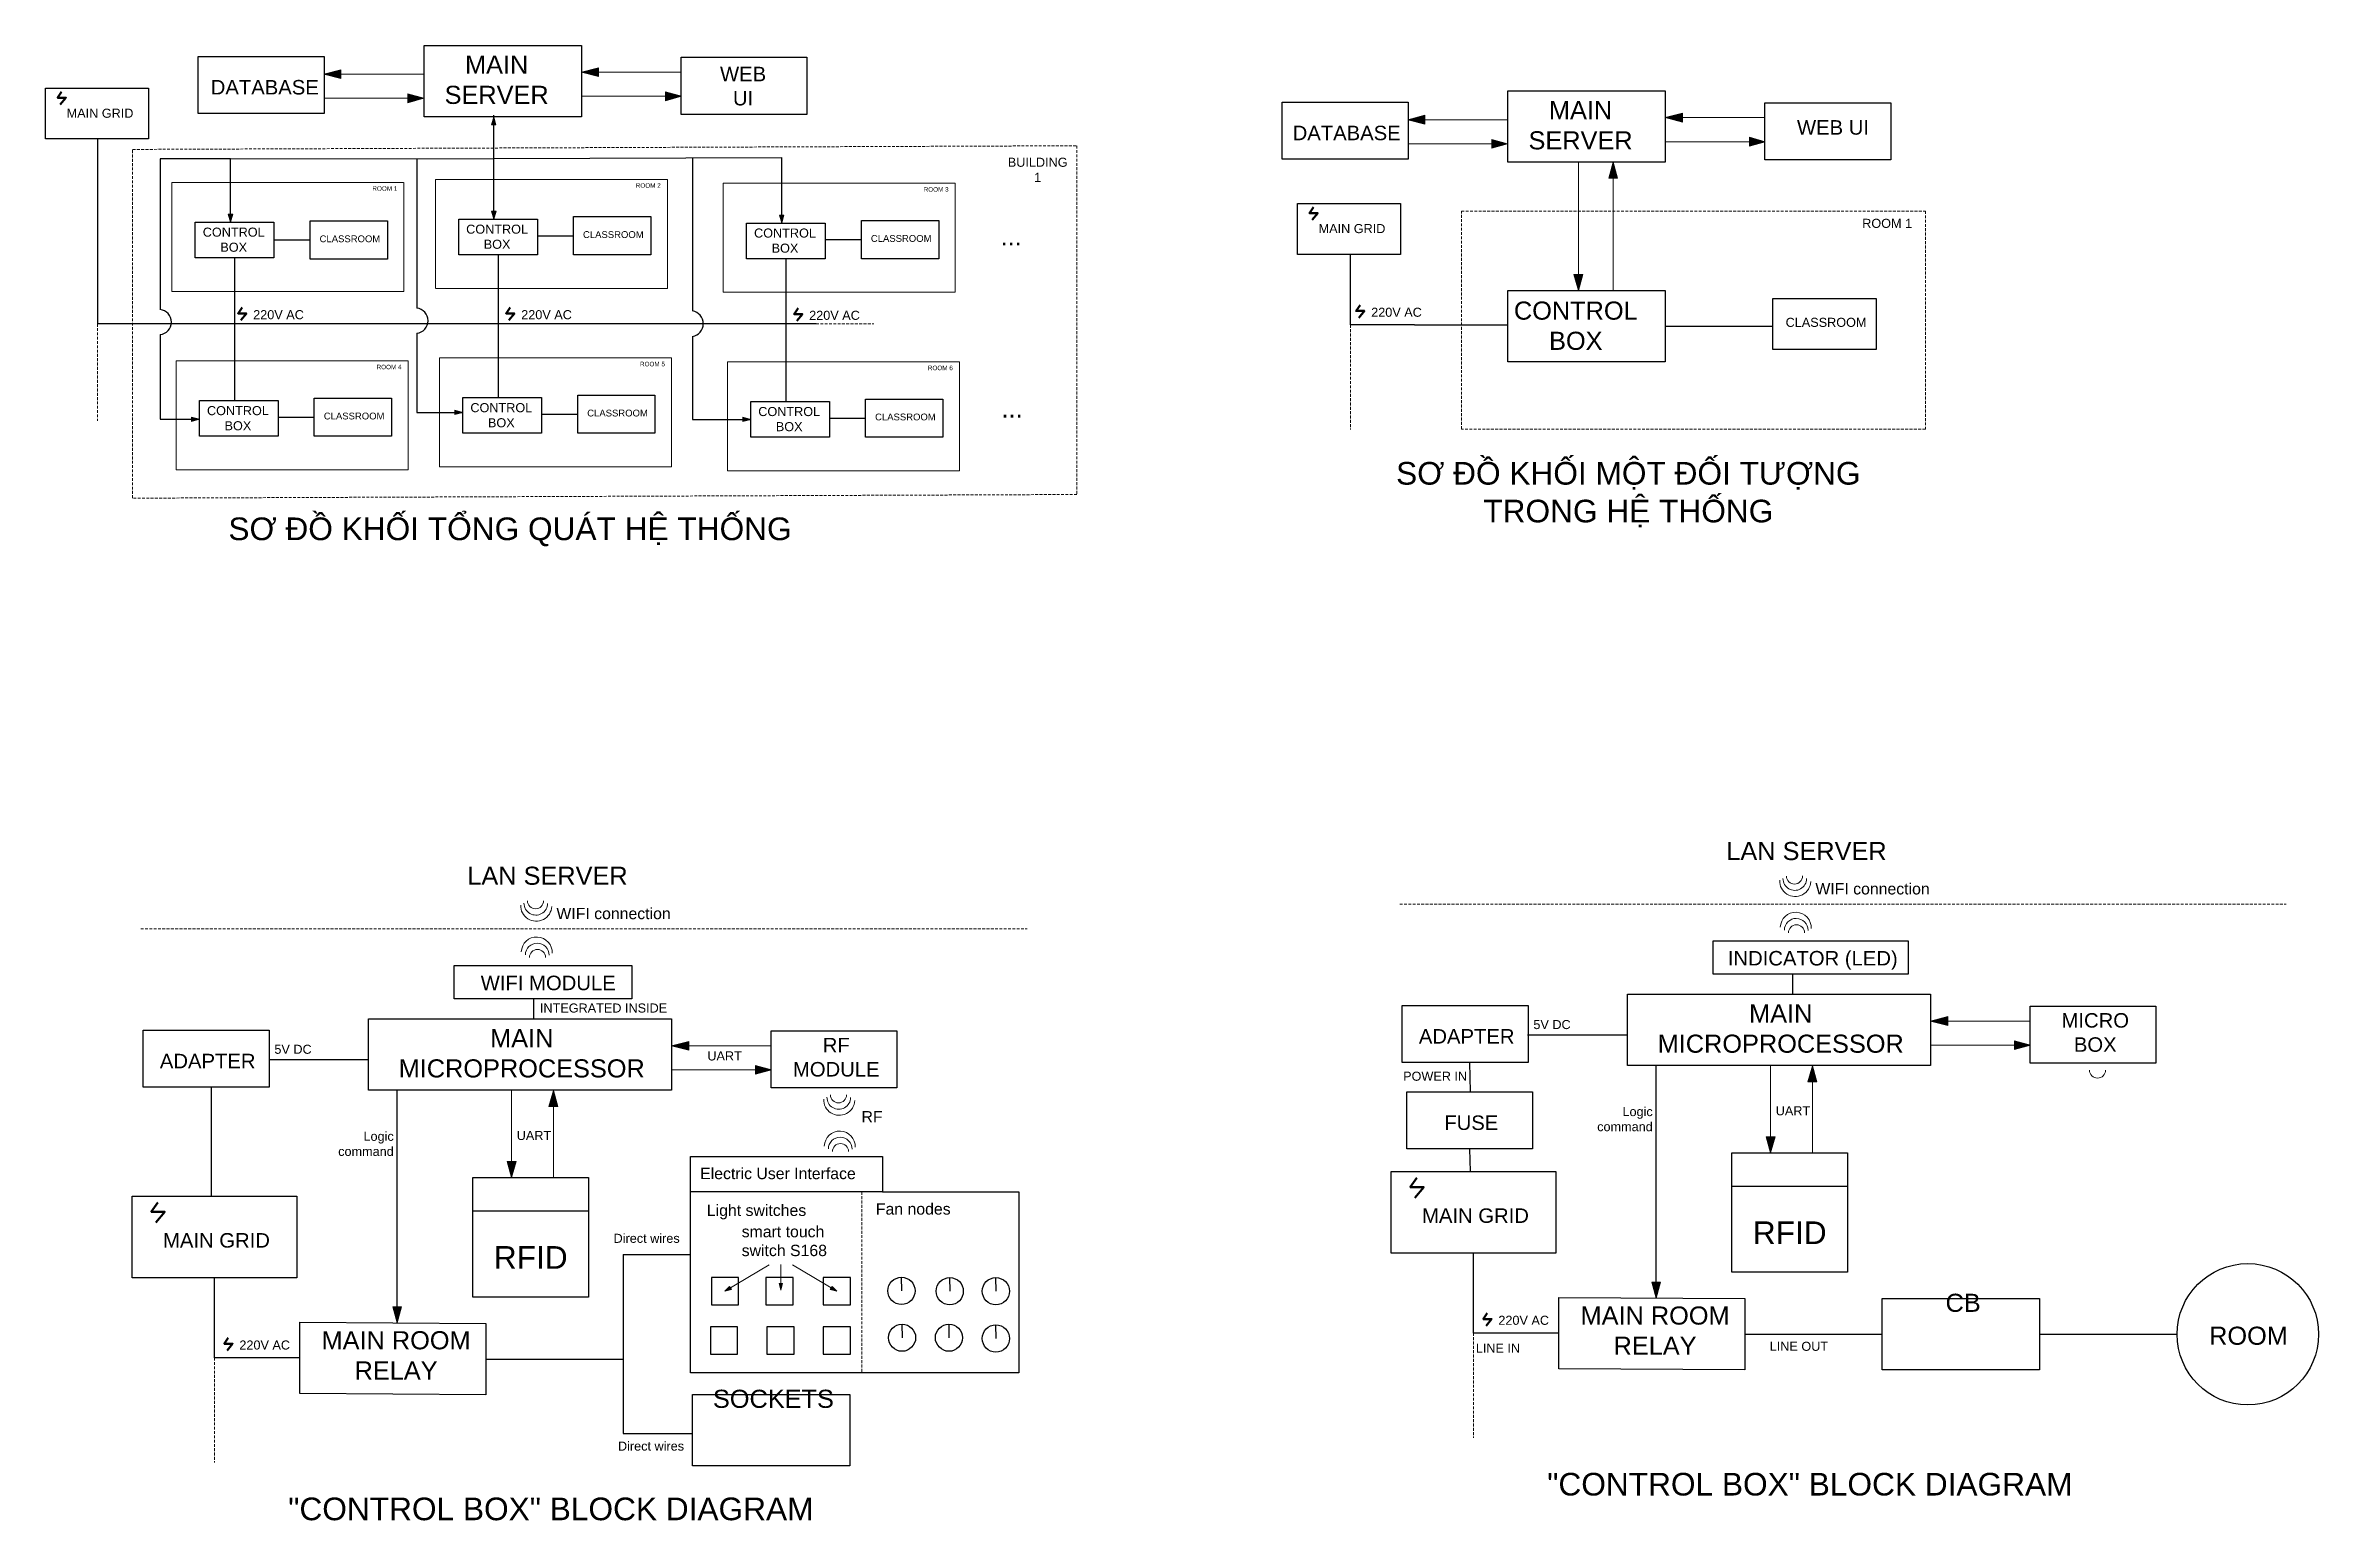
# Model space of a CAD drawing. Header units: millimetres. Extents: x 2894 to 6746, y 679 to 2309.
# Drawn here: x 4237 to 6746, y 679 to 2307 of the extents above; entities that cross this region are included whole.
import ezdxf

# ---------------------------------------------------------------- set-up
doc = ezdxf.new("R2010")
doc.units = ezdxf.units.MM
doc.linetypes.add('DASHED', pattern=[0.75, 0.5, -0.25])
doc.linetypes.add('HIDDEN2', pattern=[4.7625, 3.175, -1.5875])
doc.styles.get("Standard").update_dxf_attribs({"font": 'arial.ttf'})

msp = doc.modelspace()

# ---------------------------------------------------------------- texts
at = {"attachment_point": 1}
for s, width, gutter_width, heights, insert, char_height in [('\\pxqc;MAIN SERVER', 20, 12.5, [55.317], (4724.854, 2296.206), 20), ('\\pxqc;WEB UI', 55.43303, 12.5, [55.317], (4979.141, 2283.879), 16), ('\\pxqc;DATABASE', 20, 12.5, [55.317], (4468.932, 2269.272), 16), ('\\pxqc;MAIN SERVER', 20, 12.5, [55.317], (5921.211, 2246.029), 20), ('\\pxqc;DATABASE', 20, 12.5, [55.317], (5663.057, 2218.799), 16), ('\\pxqc;WEB UI', 91.35103, 12.5, [55.317], (6164.135, 2224.928), 16), ('\\pxqc;BUILDING 1', 20, 12.5, [55.317], (5322.028, 2183.473), 10), ('ROOM 1', 90.41348, 12.5, [24.645], (4597.711, 2151.984), 5), ('ROOM 2', 90.41348, 12.5, [24.645], (4888.425, 2155.265), 5), ('ROOM 3', 90.41348, 12.5, [24.645], (5206.168, 2150.975), 5), ('\\pxqc;CONTROL BOX', 20, 12.5, [55.317], (4725.365, 2109.602), 10), ('ROOM 1', 90.41348, 12.5, [24.645], (6242.061, 2116.021), 10), ('\\pxqc;CONTROL BOX', 20, 12.5, [55.317], (4434.652, 2106.321), 10), ('CLASSROOM', 90.41348, 12.5, [24.645], (4539.447, 2097.697), 7.5), ('CLASSROOM', 90.41348, 12.5, [24.645], (4830.16, 2102.381), 7.5), ('\\pxqc;CONTROL BOX', 20, 12.5, [55.317], (5043.109, 2105.313), 10), ('CLASSROOM', 90.41348, 12.5, [24.645], (5147.903, 2098.092), 7.5), ('\\pxqc;...', 20, 12.5, [55.317], (5292.8, 2106.592), 20), ('\\pxqc;CONTROL BOX', 20, 12.5, [55.317], (5915.942, 2024.696), 20), ('CLASSROOM', 90.41348, 12.5, [24.645], (6157.537, 2006.729), 10), ('ROOM 5', 90.41348, 12.5, [24.645], (4893.072, 1958.2), 5), ('ROOM 4', 90.41348, 12.5, [24.645], (4602.359, 1954.919), 5), ('ROOM 6', 90.41348, 12.5, [24.645], (5210.816, 1953.911), 5), ('\\pxqc;CONTROL BOX', 20, 12.5, [55.317], (4439.3, 1909.257), 10), ('\\pxqc;CONTROL BOX', 20, 12.5, [55.317], (4730.013, 1912.538), 10), ('\\pxqc;CONTROL BOX', 20, 12.5, [55.317], (5047.757, 1908.248), 10), ('CLASSROOM', 90.41348, 12.5, [24.645], (4544.094, 1902.036), 7.5), ('CLASSROOM', 90.41348, 12.5, [24.645], (4834.807, 1905.317), 7.5), ('CLASSROOM', 90.41348, 12.5, [24.645], (5152.551, 1901.028), 7.5), ('\\pxqc;...', 20, 12.5, [55.317], (5293.705, 1916.604), 20), ('\\pxqc;SƠ ĐỒ KHỐI MỘT ĐỐI TƯỢNG TRONG HỆ THỐNG', 635.70093, 12.5, [0], (5666.077, 1847.567), 25), ('SƠ ĐỒ KHỐI TỔNG QUÁT HỆ THỐNG', 942.12142, 12.5, [0], (4438.797, 1786.292), 25), ('\\pxqc;LAN SERVER', 223.22057, 12.5, [55.317], (6068.947, 1428.073), 20), ('\\pxqc;LAN SERVER', 223.22057, 12.5, [55.317], (4679.365, 1400.79), 20), ('INDICATOR (LED)', 265.15573, 12.5, [55.317], (6093.751, 1307.734), 16), ('\\pxqc;WIFI MODULE', 175.22038, 12.5, [55.317], (4704.169, 1280.451), 16), ('\\pxqc;MAIN MICROPROCESSOR', 20, 12.5, [55.317], (6142.134, 1248.725), 20), ('\\pxqc;MICRO BOX', 91.35103, 12.5, [55.317], (6453.617, 1239.1), 16), ('\\pxqc;MAIN MICROPROCESSOR', 20, 12.5, [55.317], (4752.552, 1221.443), 20), ('\\pxqc;RF MODULE', 91.35103, 12.5, [55.317], (5064.034, 1211.817), 16), ('\\pxqc;ADAPTER', 20, 12.5, [55.317], (5795.5, 1221.495), 16), ('\\pxqc;ADAPTER', 20, 12.5, [55.317], (4405.918, 1194.213), 16), ('\\pxqc;FUSE', 20, 12.5, [55.317], (5800.619, 1126.134), 16), ('Electric User Interface', 257.0724, 141.415, [24.645], (4959.492, 1068.334), 12.5), ('Fan nodes', 257.0724, 141.415, [24.645], (5153.409, 1029.2), 12.5), ('Light switches', 257.0724, 141.415, [24.645], (4966.885, 1027.724), 12.5), ('\\pxqc;RFID', 20, 12.5, [55.317], (6152.069, 1009.203), 25), ('\\pxqc;RFID', 20, 12.5, [55.317], (4762.487, 981.92), 25), ('\\pxqc; CB ', 20, 92.73, [91.832], (6343.449, 929.328), 20), ('\\pxqc;MAIN ROOM RELAY ', 227.58533, 92.73, [66.644], (5899.655, 915.267), 20), ('\\pxqc;MAIN ROOM RELAY ', 227.58533, 92.73, [66.644], (4510.073, 887.984), 20), ('\\pxqc;\\PROOM ', 20, 92.73, [91.832], (6658.421, 926.324), 20), ('\\pxqc; SOCKETS ', 20, 92.73, [91.832], (5030.325, 823.345), 20), ('\\pxqc;"CONTROL BOX" BLOCK DIAGRAM ', 784.31695, 12.5, [0], (5792.098, 731.575), 25), ('\\pxqc;"CONTROL BOX" BLOCK DIAGRAM ', 784.31695, 12.5, [0], (4402.516, 704.292), 25)]:
    msp.add_mtext_dynamic_manual_height_columns(s, width=width, gutter_width=gutter_width, heights=heights, dxfattribs=dict(at, insert=insert, char_height=char_height))
at = {"color": 1, "attachment_point": 1}
for s, width, heights, insert, char_height in [('MAIN GRID', 90.41348, [24.645], (4260.245, 2237.598), 10), ('MAIN GRID', 90.41348, [24.645], (5642.078, 2110.233), 10), ('220V AC', 90.41348, [24.645], (4466.143, 2015.18), 10), ('220V AC', 90.41348, [24.645], (4761.982, 2015.18), 10), ('220V AC', 90.41348, [24.645], (5079.79, 2014.491), 10), ('220V AC', 90.41348, [24.645], (5700.099, 2017.875), 10), ('MAIN GRID', 135.83135, [51.366], (5756.24, 1023.549), 16), ('MAIN GRID', 135.83135, [51.366], (4366.658, 996.266), 16), ('Direct wires', 90.41348, [24.645], (4863.931, 995.511), 10), ('220V AC', 90.41348, [24.645], (5840.489, 905.008), 10), ('220V AC', 90.41348, [24.645], (4450.907, 877.726), 10), ('Direct wires', 90.41348, [24.645], (4868.755, 766.149), 10)]:
    msp.add_mtext_dynamic_manual_height_columns(s, width=width, gutter_width=12.5, heights=heights, dxfattribs=dict(at, insert=insert, char_height=char_height))
at = {"lineweight": 0, "char_height": 12.5, "attachment_point": 1}
for s, insert in [('WIFI connection', (6190.397, 1382.637)), ('WIFI connection', (4800.815, 1355.354)), ('RF', (5137.545, 1131.012))]:
    msp.add_mtext_dynamic_manual_height_columns(s, width=257.0724, gutter_width=141.415, heights=[24.645], dxfattribs=dict(at, insert=insert))
at = {"color": 175, "true_color": 0x4554a5, "char_height": 10, "attachment_point": 1}
for s, width, heights, insert in [('INTEGRATED INSIDE', 150.76206, [24.645], (4782.614, 1249.758)), ('5V DC', 90.41348, [24.645], (5879.132, 1231.509)), ('5V DC', 90.41348, [24.645], (4489.55, 1204.226)), ('UART', 90.41348, [24.645], (4967.418, 1196.884)), ('POWER IN', 90.41348, [24.645], (5735.368, 1174.464)), ('\\pxqr;Logic command', 90.41348, [33.426], (5920.456, 1135.423)), ('UART', 90.41348, [24.645], (6146.604, 1136.325)), ('\\pxqr;Logic command', 90.41348, [33.426], (4530.874, 1108.14)), ('UART', 90.41348, [24.645], (4757.022, 1109.042)), ('LINE IN', 90.41348, [24.645], (5815.573, 874.27)), ('LINE OUT', 90.41348, [24.645], (6139.965, 876.309))]:
    msp.add_mtext_dynamic_manual_height_columns(s, width=width, gutter_width=12.5, heights=heights, dxfattribs=dict(at, insert=insert))
at = {"color": 30, "true_color": 0xf26722, "insert": (5005.317, 1004.192), "char_height": 12.5, "attachment_point": 1}
msp.add_mtext_dynamic_manual_height_columns('smart touch switch S168', width=95.92304, gutter_width=141.415, heights=[79.26], dxfattribs=at)

# ---------------------------------------------------------------- hatches: boundary and pattern name
at = {"lineweight": 5}
h = msp.add_hatch(color=256, dxfattribs=at)
h.dxf.hatch_style = 1
h.paths.add_polyline_path([(4563.039, 2270.592), (4544.021, 2275.633), (4563.039, 2275.633)])
h.paths.add_polyline_path([(4563.039, 2275.633), (4544.021, 2275.633), (4563.039, 2280.497)])
h = msp.add_hatch(color=256, dxfattribs=at)
h.dxf.hatch_style = 1
h.paths.add_polyline_path([(4847.428, 2272.826), (4828.41, 2277.867), (4847.428, 2277.867)])
h.paths.add_polyline_path([(4847.428, 2277.867), (4828.41, 2277.867), (4847.428, 2282.731)])
h = msp.add_hatch(color=256, dxfattribs=at)
h.dxf.hatch_style = 1
h.paths.add_polyline_path([(4636.745, 2254.11), (4654.377, 2249.068), (4636.745, 2249.068)])
h.paths.add_polyline_path([(4636.745, 2249.068), (4654.377, 2249.068), (4636.745, 2244.205)])
h = msp.add_hatch(color=256, dxfattribs=at)
h.dxf.hatch_style = 1
h.paths.add_polyline_path([(4921.134, 2256.344), (4938.766, 2251.302), (4921.134, 2251.302)])
h.paths.add_polyline_path([(4921.134, 2251.302), (4938.766, 2251.302), (4921.134, 2246.439)])
h = msp.add_hatch(color=256, dxfattribs=at)
h.dxf.hatch_style = 1
h.paths.add_polyline_path([(4729.132, 2219.87), (4731.653, 2228.685), (4731.653, 2219.87)])
h.paths.add_polyline_path([(4731.653, 2219.87), (4731.653, 2228.685), (4734.085, 2219.87)])
h = msp.add_hatch(color=256, dxfattribs=at)
h.dxf.hatch_style = 1
h.paths.add_polyline_path([(5759.396, 2220.415), (5740.378, 2225.456), (5759.396, 2225.456)])
h.paths.add_polyline_path([(5759.396, 2225.456), (5740.378, 2225.456), (5759.396, 2230.32)])
h = msp.add_hatch(color=256, dxfattribs=at)
h.dxf.hatch_style = 1
h.paths.add_polyline_path([(6043.785, 2222.649), (6024.767, 2227.69), (6043.785, 2227.69)])
h.paths.add_polyline_path([(6043.785, 2227.69), (6024.767, 2227.69), (6043.785, 2232.554)])
h = msp.add_hatch(color=256, dxfattribs=at)
h.dxf.hatch_style = 1
h.paths.add_polyline_path([(5833.102, 2203.933), (5850.734, 2198.891), (5833.102, 2198.891)])
h.paths.add_polyline_path([(5833.102, 2198.891), (5850.734, 2198.891), (5833.102, 2194.028)])
h = msp.add_hatch(color=256, dxfattribs=at)
h.dxf.hatch_style = 1
h.paths.add_polyline_path([(6117.491, 2206.167), (6135.123, 2201.125), (6117.491, 2201.125)])
h.paths.add_polyline_path([(6117.491, 2201.125), (6135.123, 2201.125), (6117.491, 2196.262)])
h = msp.add_hatch(color=256, dxfattribs=at)
h.dxf.hatch_style = 1
h.paths.add_polyline_path([(5962.206, 2160.877), (5967.248, 2178.508), (5967.248, 2160.877)])
h.paths.add_polyline_path([(5967.248, 2160.877), (5967.248, 2178.508), (5972.111, 2160.877)])
h = msp.add_hatch(color=256, dxfattribs=at)
h.dxf.hatch_style = 1
h.paths.add_polyline_path([(4443.606, 2121.178), (4441.085, 2112.362), (4441.085, 2121.178)])
h.paths.add_polyline_path([(4441.085, 2121.178), (4441.085, 2112.362), (4438.653, 2121.178)])
h = msp.add_hatch(color=256, dxfattribs=at)
h.dxf.hatch_style = 1
h.paths.add_polyline_path([(4734.319, 2124.459), (4731.798, 2115.643), (4731.798, 2124.459)])
h.paths.add_polyline_path([(4731.798, 2124.459), (4731.798, 2115.643), (4729.367, 2124.459)])
h = msp.add_hatch(color=256, dxfattribs=at)
h.dxf.hatch_style = 1
h.paths.add_polyline_path([(5052.062, 2120.169), (5049.542, 2111.353), (5049.542, 2120.169)])
h.paths.add_polyline_path([(5049.542, 2120.169), (5049.542, 2111.353), (5047.11, 2120.169)])
h = msp.add_hatch(color=256, dxfattribs=at)
h.dxf.hatch_style = 1
h.paths.add_polyline_path([(5933.85, 2054.409), (5928.808, 2036.778), (5928.808, 2054.409)])
h.paths.add_polyline_path([(5928.808, 2054.409), (5928.808, 2036.778), (5923.944, 2054.409)])
h = msp.add_hatch(color=256, dxfattribs=at)
h.dxf.hatch_style = 1
h.paths.add_polyline_path([(4398.092, 1897.188), (4406.908, 1894.668), (4398.092, 1894.668)])
h.paths.add_polyline_path([(4398.092, 1894.668), (4406.908, 1894.668), (4398.092, 1892.236)])
h = msp.add_hatch(color=256, dxfattribs=at)
h.dxf.hatch_style = 1
h.paths.add_polyline_path([(4688.782, 1904.83), (4697.598, 1902.31), (4688.782, 1902.31)])
h.paths.add_polyline_path([(4688.782, 1902.31), (4697.598, 1902.31), (4688.782, 1899.878)])
h = msp.add_hatch(color=256, dxfattribs=at)
h.dxf.hatch_style = 1
h.paths.add_polyline_path([(5006.584, 1897.087), (5015.4, 1894.567), (5006.584, 1894.567)])
h.paths.add_polyline_path([(5006.584, 1894.567), (5015.4, 1894.567), (5006.584, 1892.135)])
h = msp.add_hatch(color=256, dxfattribs=at)
h.dxf.hatch_style = 1
h.paths.add_polyline_path([(6336.4, 1225.345), (6317.382, 1230.386), (6336.4, 1230.386)])
h.paths.add_polyline_path([(6336.4, 1230.386), (6317.382, 1230.386), (6336.4, 1235.25)])
h = msp.add_hatch(color=256, dxfattribs=at)
h.dxf.hatch_style = 1
h.paths.add_polyline_path([(4946.818, 1198.062), (4927.799, 1203.104), (4946.818, 1203.104)])
h.paths.add_polyline_path([(4946.818, 1203.104), (4927.799, 1203.104), (4946.818, 1207.967)])
h = msp.add_hatch(color=256, dxfattribs=at)
h.dxf.hatch_style = 1
h.paths.add_polyline_path([(6410.106, 1208.863), (6427.738, 1203.821), (6410.106, 1203.821)])
h.paths.add_polyline_path([(6410.106, 1203.821), (6427.738, 1203.821), (6410.106, 1198.958)])
h = msp.add_hatch(color=256, dxfattribs=at)
h.dxf.hatch_style = 1
h.paths.add_polyline_path([(5020.524, 1181.58), (5038.156, 1176.539), (5020.524, 1176.539)])
h.paths.add_polyline_path([(5020.524, 1176.539), (5038.156, 1176.539), (5020.524, 1171.675)])
h = msp.add_hatch(color=256, dxfattribs=at)
h.dxf.hatch_style = 1
h.paths.add_polyline_path([(6182.03, 1163.186), (6187.072, 1180.817), (6187.072, 1163.186)])
h.paths.add_polyline_path([(6187.072, 1163.186), (6187.072, 1180.817), (6191.935, 1163.186)])
h = msp.add_hatch(color=256, dxfattribs=at)
h.dxf.hatch_style = 1
h.paths.add_polyline_path([(4792.448, 1135.903), (4797.489, 1153.535), (4797.489, 1135.903)])
h.paths.add_polyline_path([(4797.489, 1135.903), (4797.489, 1153.535), (4802.353, 1135.903)])
h = msp.add_hatch(color=256, dxfattribs=at)
h.dxf.hatch_style = 1
h.paths.add_polyline_path([(6146.031, 1102.513), (6140.989, 1084.881), (6140.989, 1102.513)])
h.paths.add_polyline_path([(6140.989, 1102.513), (6140.989, 1084.881), (6136.126, 1102.513)])
h = msp.add_hatch(color=256, dxfattribs=at)
h.dxf.hatch_style = 1
h.paths.add_polyline_path([(4756.449, 1075.23), (4751.407, 1057.598), (4751.407, 1075.23)])
h.paths.add_polyline_path([(4751.407, 1075.23), (4751.407, 1057.598), (4746.543, 1075.23)])
h = msp.add_hatch(color=256, dxfattribs=at)
h.dxf.hatch_style = 1
h.paths.add_polyline_path([(4993.991, 934.079), (4986.898, 932.209), (4992.961, 935.812)])
h.paths.add_polyline_path([(4992.961, 935.812), (4986.898, 932.209), (4991.967, 937.485)])
h = msp.add_hatch(color=256, dxfattribs=at)
h.dxf.hatch_style = 1
h.paths.add_polyline_path([(5050.558, 940.466), (5048.542, 933.413), (5048.542, 940.466)])
h.paths.add_polyline_path([(5048.542, 940.466), (5048.542, 933.413), (5046.596, 940.466)])
h = msp.add_hatch(color=256, dxfattribs=at)
h.dxf.hatch_style = 1
h.paths.add_polyline_path([(5103.092, 934.079), (5110.185, 932.209), (5104.122, 935.812)])
h.paths.add_polyline_path([(5104.122, 935.812), (5110.185, 932.209), (5105.116, 937.485)])
h = msp.add_hatch(color=256, dxfattribs=at)
h.dxf.hatch_style = 1
h.paths.add_polyline_path([(6019.695, 942.253), (6014.653, 924.621), (6014.653, 942.253)])
h.paths.add_polyline_path([(6014.653, 942.253), (6014.653, 924.621), (6009.79, 942.253)])
h = msp.add_hatch(color=256, dxfattribs=at)
h.dxf.hatch_style = 1
h.paths.add_polyline_path([(4630.113, 914.97), (4625.071, 897.338), (4625.071, 914.97)])
h.paths.add_polyline_path([(4625.071, 914.97), (4625.071, 897.338), (4620.208, 914.97)])

# ---------------------------------------------------------------- linework, layer by layer
for p, q in [((4544.021, 2275.633), (4563.039, 2280.508)), ((4544.021, 2275.633), (4654.377, 2275.633)), ((4544.021, 2275.633), (4563.039, 2270.758)), ((4563.039, 2280.508), (4563.039, 2270.758)), ((4828.41, 2277.867), (4847.428, 2282.742)), ((4828.41, 2277.867), (4938.766, 2277.867)), ((4828.41, 2277.867), (4847.428, 2272.992)), ((4847.428, 2282.742), (4847.428, 2272.992)), ((4654.377, 2249.068), (4544.021, 2249.068)), ((4654.377, 2249.068), (4636.745, 2253.943)), ((4636.745, 2244.193), (4636.745, 2253.943)), ((4654.377, 2249.068), (4636.745, 2244.193)), ((4938.766, 2251.302), (4828.41, 2251.302)), ((4938.766, 2251.302), (4921.134, 2256.177)), ((4921.134, 2246.427), (4921.134, 2256.177)), ((4938.766, 2251.302), (4921.134, 2246.427)), ((4731.653, 2228.685), (4729.216, 2219.87)), ((4734.091, 2219.87), (4729.216, 2219.87)), ((4731.653, 2228.685), (4734.091, 2219.87)), ((5740.378, 2225.456), (5759.396, 2230.331)), ((5740.378, 2225.456), (5850.734, 2225.456)), ((5740.378, 2225.456), (5759.396, 2220.581)), ((5759.396, 2230.331), (5759.396, 2220.581)), ((6024.767, 2227.69), (6043.785, 2232.565)), ((6024.767, 2227.69), (6135.123, 2227.69)), ((6024.767, 2227.69), (6043.785, 2222.815)), ((6043.785, 2232.565), (6043.785, 2222.815)), ((5850.734, 2198.891), (5740.378, 2198.891)), ((5850.734, 2198.891), (5833.102, 2203.766)), ((5833.102, 2194.016), (5833.102, 2203.766)), ((5850.734, 2198.891), (5833.102, 2194.016)), ((6135.123, 2201.125), (6024.767, 2201.125)), ((6135.123, 2201.125), (6117.491, 2206)), ((6117.491, 2196.25), (6117.491, 2206)), ((6135.123, 2201.125), (6117.491, 2196.25)), ((5928.808, 2036.778), (5928.808, 2178.508)), ((5967.248, 2178.508), (5962.373, 2160.877)), ((5972.123, 2160.877), (5962.373, 2160.877)), ((5967.248, 2178.508), (5967.248, 2036.778)), ((5967.248, 2178.508), (5972.123, 2160.877)), ((4441.085, 2112.362), (4438.648, 2121.178)), ((4438.648, 2121.178), (4443.523, 2121.178)), ((4441.085, 2112.362), (4443.523, 2121.178)), ((4731.798, 2115.643), (4729.361, 2124.459)), ((4729.361, 2124.459), (4734.236, 2124.459)), ((4731.798, 2115.643), (4734.236, 2124.459)), ((5049.542, 2111.353), (5047.104, 2120.169)), ((5047.104, 2120.169), (5051.979, 2120.169)), ((5049.542, 2111.353), (5051.979, 2120.169)), ((5928.808, 2036.778), (5923.933, 2054.409)), ((5923.933, 2054.409), (5933.683, 2054.409)), ((5928.808, 2036.778), (5933.683, 2054.409)), ((4406.908, 1894.668), (4398.092, 1897.105)), ((4398.092, 1892.23), (4398.092, 1897.105)), ((4406.908, 1894.668), (4398.092, 1892.23)), ((4697.598, 1902.31), (4688.782, 1904.747)), ((4688.782, 1899.872), (4688.782, 1904.747)), ((4697.598, 1902.31), (4688.782, 1899.872)), ((5015.4, 1894.567), (5006.584, 1897.004)), ((5006.584, 1892.129), (5006.584, 1897.004)), ((5015.4, 1894.567), (5006.584, 1892.129)), ((6317.382, 1230.386), (6336.4, 1235.261)), ((6317.382, 1230.386), (6427.738, 1230.386)), ((6317.382, 1230.386), (6336.4, 1225.511)), ((6336.4, 1235.261), (6336.4, 1225.511)), ((4927.799, 1203.104), (4946.818, 1207.979)), ((4946.818, 1207.979), (4946.818, 1198.229)), ((6427.738, 1203.821), (6410.106, 1208.696)), ((6410.106, 1198.946), (6410.106, 1208.696)), ((4927.799, 1203.104), (5038.156, 1203.104)), ((4927.799, 1203.104), (4946.818, 1198.229)), ((5038.156, 1176.539), (5020.524, 1181.414)), ((5020.524, 1171.664), (5020.524, 1181.414)), ((6140.989, 1102.513), (6140.989, 1180.817)), ((6187.072, 1180.817), (6182.197, 1163.186)), ((6187.072, 1180.817), (6187.072, 1084.881)), ((6187.072, 1180.817), (6191.947, 1163.186)), ((6427.738, 1203.821), (6317.382, 1203.821)), ((6427.738, 1203.821), (6410.106, 1198.946)), ((5038.156, 1176.539), (4927.799, 1176.539)), ((5038.156, 1176.539), (5020.524, 1171.664)), ((6191.947, 1163.186), (6182.197, 1163.186)), ((4751.407, 1075.23), (4751.407, 1153.535)), ((4797.489, 1153.535), (4792.614, 1135.903)), ((4802.364, 1135.903), (4792.614, 1135.903)), ((4797.489, 1153.535), (4797.489, 1057.598)), ((4797.489, 1153.535), (4802.364, 1135.903)), ((6140.989, 1084.881), (6136.114, 1102.513)), ((6136.114, 1102.513), (6145.864, 1102.513)), ((6140.989, 1084.881), (6145.864, 1102.513)), ((4751.407, 1057.598), (4746.532, 1075.23)), ((4746.532, 1075.23), (4756.282, 1075.23)), ((4751.407, 1057.598), (4756.282, 1075.23)), ((4986.898, 932.209), (5035.634, 961.172)), ((5048.542, 933.413), (5048.542, 961.759)), ((5110.185, 932.209), (5061.449, 961.172)), ((4986.898, 932.209), (4991.965, 937.489)), ((4986.898, 932.209), (4993.957, 934.136)), ((4991.965, 937.489), (4993.957, 934.136)), ((5048.542, 933.413), (5046.592, 940.466)), ((5046.592, 940.466), (5050.492, 940.466)), ((5048.542, 933.413), (5050.492, 940.466)), ((5105.119, 937.489), (5103.126, 934.136)), ((5110.185, 932.209), (5103.126, 934.136)), ((5110.185, 932.209), (5105.119, 937.489)), ((6014.653, 924.621), (6009.778, 942.253)), ((6009.778, 942.253), (6019.528, 942.253)), ((6014.653, 924.621), (6019.528, 942.253)), ((4625.071, 897.338), (4620.196, 914.97)), ((4620.196, 914.97), (4629.946, 914.97)), ((4625.071, 897.338), (4629.946, 914.97))]:
    msp.add_line(p, q, dxfattribs=at)
at = {"linetype": 'Continuous', "lineweight": 30}
for p, q in [((4731.798, 2124.459), (4731.651, 2230.406)), ((4441.085, 2182.327), (4731.717, 2182.733)), ((4731.717, 2182.733), (5049.542, 2183.733)), ((5049.542, 2120.169), (5049.542, 2183.733)), ((4441.085, 2121.178), (4441.085, 2182.327))]:
    msp.add_line(p, q, dxfattribs=at)
at = {"color": 1}
for p, q in [((4294.605, 2000.119), (4294.605, 2204.17)), ((4489.064, 2092.68), (4528.939, 2092.68)), ((4779.777, 2097.365), (4819.653, 2097.365)), ((5097.52, 2093.076), (5137.396, 2093.076)), ((4445.651, 2072.999), (4445.651, 2000.119)), ((4736.364, 2076.28), (4736.364, 2000.119)), ((5054.107, 2071.991), (5054.107, 2000.119)), ((5677.274, 1998.834), (5677.274, 2076.806)), ((5087.371, 2000.119), (4294.201, 2000.119)), ((4445.651, 2000.119), (4445.651, 1915.297)), ((4736.364, 2000.119), (4736.446, 1918.578)), ((5054.107, 2000.119), (5054.107, 1914.289)), ((5747.781, 1998.834), (5677.274, 1998.834)), ((5747.781, 1998.834), (5851.112, 1998.834)), ((6024.765, 1997.415), (6142.763, 1997.415)), ((4493.712, 1897.02), (4533.587, 1897.02)), ((4784.425, 1900.301), (4824.3, 1900.301)), ((5102.168, 1896.011), (5142.044, 1896.011)), ((5809.57, 1152.264), (5808.859, 1184.645)), ((4419.988, 1036.981), (4419.988, 1157.362)), ((5809.57, 1064.263), (5808.859, 1089.284)), ((4874.646, 972.828), (4947.995, 972.828)), ((4874.646, 972.828), (4874.646, 775.208)), ((5813.082, 885.968), (5813.057, 974.301)), ((4423.5, 858.685), (4423.475, 947.018)), ((5907.091, 885.968), (5813.057, 885.968)), ((6112.465, 884.548), (6264.228, 884.548)), ((6437.881, 884.548), (6589.643, 884.548)), ((4517.509, 858.685), (4423.475, 858.685)), ((4722.883, 857.266), (4874.646, 857.266)), ((4874.646, 775.208), (4951.104, 775.208))]:
    msp.add_line(p, q, dxfattribs=at)
at = {"lineweight": 30}
for p, q in [((4951.012, 2183.423), (4951.012, 2014.4)), ((4441.085, 2182.327), (4363.371, 2182.327)), ((4363.371, 2182.327), (4363.371, 2015.853)), ((4646.746, 2182.614), (4646.746, 2017.428)), ((4363.371, 1988.133), (4363.371, 1894.675)), ((4646.746, 1989.708), (4646.746, 1902.31)), ((4951.012, 1986.025), (4951.012, 1894.578)), ((4363.371, 1894.675), (4406.885, 1894.675)), ((4646.746, 1902.31), (4697.598, 1902.31)), ((4951.012, 1894.578), (5015.341, 1894.608))]:
    msp.add_line(p, q, dxfattribs=at)
at = {"color": 1, "linetype": 'HIDDEN2', "lineweight": 9}
msp.add_line((4294.201, 2000.119), (4294.201, 1892.856), dxfattribs=at)
at = {"color": 1, "linetype": 'HIDDEN2', "lineweight": 5}
msp.add_line((5054.107, 2000.119), (5151.117, 2000.119), dxfattribs=at)
at = {"color": 1, "linetype": 'HIDDEN2', "lineweight": 15}
for p, q in [((5677.274, 1998.834), (5677.274, 1883.272)), ((5813.082, 885.968), (5813.082, 770.405)), ((4423.5, 858.685), (4423.5, 743.123))]:
    msp.add_line(p, q, dxfattribs=at)
at = {"linetype": 'HIDDEN2', "lineweight": 13}
for p, q in [((5731.64, 1359.425), (6710.146, 1359.425)), ((4342.058, 1332.142), (5320.564, 1332.142))]:
    msp.add_line(p, q, dxfattribs=at)
for p, q in [((6164.957, 1282.139), (6164.957, 1259.93)), ((4775.374, 1254.857), (4775.374, 1232.647)), ((5160.844, 1041.673), (5311.031, 1041.673)), ((6098.328, 1047.992), (6225.905, 1047.992)), ((4708.745, 1020.709), (4836.323, 1020.709)), ((5181.325, 947.481), (5181.612, 932.484)), ((5234.667, 947.074), (5234.954, 932.077)), ((5285.58, 947.074), (5285.867, 932.077)), ((5182.027, 895.786), (5182.314, 880.789)), ((5233.804, 895.786), (5234.091, 880.789)), ((5285.58, 894.924), (5285.867, 879.927))]:
    msp.add_line(p, q)
at = {"color": 175, "lineweight": 30, "true_color": 0x4554a5}
for p, q in [((5872.822, 1215.242), (5983.178, 1215.242)), ((4483.239, 1187.96), (4593.595, 1187.96))]:
    msp.add_line(p, q, dxfattribs=at)
at = {"color": 177, "lineweight": 25, "true_color": 0x293189}
for p, q in [((6014.613, 924.621), (6014.613, 1181.914)), ((4625.031, 897.338), (4625.031, 1154.631))]:
    msp.add_line(p, q, dxfattribs=at)
at = {"linetype": 'HIDDEN2', "lineweight": 9}
msp.add_line((5137.922, 1041.673), (5137.922, 842.014), dxfattribs=at)
at = {"lineweight": 30}
for points in [[(4405.478, 2295.106), (4544.401, 2295.106), (4544.401, 2232.126), (4405.478, 2232.126)], [(4654.757, 2307.411), (4828.41, 2307.411), (4828.41, 2228.685), (4654.757, 2228.685)], [(4938.385, 2294.309), (5077.307, 2294.309), (5077.307, 2231.329), (4938.385, 2231.329)], [(5601.835, 2244.929), (5740.757, 2244.929), (5740.757, 2181.949), (5601.835, 2181.949)], [(5851.114, 2257.234), (6024.767, 2257.234), (6024.767, 2178.508), (5851.114, 2178.508)], [(6134.742, 2244.132), (6273.664, 2244.132), (6273.664, 2181.152), (6134.742, 2181.152)], [(4402.237, 2112.362), (4489.064, 2112.362), (4489.064, 2072.999), (4402.237, 2072.999)], [(4528.939, 2113.765), (4614.275, 2113.765), (4614.275, 2071.595), (4528.939, 2071.595)], [(4692.95, 2115.643), (4779.777, 2115.643), (4779.777, 2076.28), (4692.95, 2076.28)], [(4819.653, 2118.45), (4904.988, 2118.45), (4904.988, 2076.28), (4819.653, 2076.28)], [(5010.694, 2111.353), (5097.52, 2111.353), (5097.52, 2071.991), (5010.694, 2071.991)], [(5137.396, 2114.161), (5222.731, 2114.161), (5222.731, 2071.991), (5137.396, 2071.991)], [(5851.112, 2036.778), (6024.765, 2036.778), (6024.765, 1958.052), (5851.112, 1958.052)], [(6143.528, 2028.154), (6257.308, 2028.154), (6257.308, 1971.927), (6143.528, 1971.927)], [(4406.885, 1915.297), (4493.712, 1915.297), (4493.712, 1875.935), (4406.885, 1875.935)], [(4533.587, 1918.105), (4618.923, 1918.105), (4618.923, 1875.935), (4533.587, 1875.935)], [(4697.598, 1918.578), (4784.425, 1918.578), (4784.425, 1879.216), (4697.598, 1879.216)], [(4824.3, 1921.386), (4909.636, 1921.386), (4909.636, 1879.216), (4824.3, 1879.216)], [(5015.341, 1914.289), (5102.168, 1914.289), (5102.168, 1874.926), (5015.341, 1874.926)], [(5142.044, 1917.096), (5227.379, 1917.096), (5227.379, 1874.926), (5142.044, 1874.926)], [(6077.469, 1319.081), (6292.901, 1319.081), (6292.901, 1282.139), (6077.469, 1282.139)], [(4687.887, 1291.799), (4884.223, 1291.799), (4884.223, 1254.857), (4687.887, 1254.857)], [(5983.178, 1259.93), (6317.382, 1259.93), (6317.382, 1181.204), (5983.178, 1181.204)], [(4593.595, 1232.647), (4927.799, 1232.647), (4927.799, 1153.922), (4593.595, 1153.922)], [(5734.279, 1247.625), (5873.201, 1247.625), (5873.201, 1184.645), (5734.279, 1184.645)], [(6427.357, 1246.828), (6566.279, 1246.828), (6566.279, 1183.848), (6427.357, 1183.848)], [(4344.696, 1220.343), (4483.619, 1220.343), (4483.619, 1157.362), (4344.696, 1157.362)], [(5037.774, 1219.545), (5176.697, 1219.545), (5176.697, 1156.565), (5037.774, 1156.565)], [(5739.398, 1152.264), (5878.32, 1152.264), (5878.32, 1089.284), (5739.398, 1089.284)], [(5907.091, 925.33), (6112.465, 923.911), (6112.465, 845.186), (5907.091, 846.605)], [(6264.228, 923.911), (6437.881, 923.911), (6437.881, 845.186), (6264.228, 845.186)], [(4517.509, 898.048), (4722.883, 896.629), (4722.883, 817.903), (4517.509, 819.322)], [(4951.104, 817.929), (5124.757, 817.929), (5124.757, 739.203), (4951.104, 739.203)]]:
    msp.add_lwpolyline(points, close=True, dxfattribs=at)
at = {"color": 1, "lineweight": 30}
for points in [[(4236.878, 2260.397), (4350.659, 2260.397), (4350.659, 2204.17), (4236.878, 2204.17)], [(5618.71, 2133.032), (5732.491, 2133.032), (5732.491, 2076.806), (5618.71, 2076.806)], [(5722.032, 1064.263), (5904.082, 1064.263), (5904.082, 974.301), (5722.032, 974.301)], [(4332.45, 1036.981), (4514.5, 1036.981), (4514.5, 947.018), (4332.45, 947.018)]]:
    msp.add_lwpolyline(points, close=True, dxfattribs=at)
at = {"color": 55, "lineweight": 50, "true_color": 0x999b37}
for points in [[(4254.61, 2256.135), (4250.174, 2249.659), (4259.387, 2249.659), (4253.245, 2242.16)], [(5636.442, 2128.77), (5632.007, 2122.294), (5641.219, 2122.294), (5635.078, 2114.795)], [(4453.941, 2018.072), (4449.505, 2011.596), (4458.717, 2011.596), (4452.576, 2004.098)], [(4749.78, 2018.072), (4745.345, 2011.596), (4754.557, 2011.596), (4748.415, 2004.098)], [(5067.589, 2017.384), (5063.153, 2010.908), (5072.365, 2010.908), (5066.224, 2003.409)], [(5687.898, 2020.767), (5683.462, 2014.291), (5692.674, 2014.291), (5686.533, 2006.792)], [(5750.404, 1057.444), (5743.307, 1047.082), (5758.046, 1047.082), (5748.22, 1035.084)], [(4360.822, 1030.161), (4353.725, 1019.799), (4368.464, 1019.799), (4358.638, 1007.802)], [(5828.287, 907.9), (5823.852, 901.424), (5833.064, 901.424), (5826.922, 893.926)], [(4438.705, 880.618), (4434.27, 874.142), (4443.482, 874.142), (4437.34, 866.643)]]:
    msp.add_lwpolyline(points, dxfattribs=at)
at = {"linetype": 'HIDDEN2', "lineweight": 15}
msp.add_lwpolyline([(4333.033, 2192.623), (5375.328, 2196.684), (5375.328, 1811.675), (4333.033, 1807.614)], close=True, dxfattribs=at)
at = {"linetype": 'DASHED', "lineweight": 5}
for points in [[(4667.241, 2159.54), (4923.272, 2159.54), (4923.272, 2039.207), (4667.241, 2039.207)], [(4376.528, 2156.259), (4632.559, 2156.259), (4632.559, 2035.927), (4376.528, 2035.927)], [(4984.984, 2155.251), (5241.016, 2155.251), (5241.016, 2034.918), (4984.984, 2034.918)], [(4381.175, 1959.195), (4637.207, 1959.195), (4637.207, 1838.862), (4381.175, 1838.862)], [(4671.888, 1962.476), (4927.92, 1962.476), (4927.92, 1842.143), (4671.888, 1842.143)], [(4989.632, 1958.187), (5245.663, 1958.187), (5245.663, 1837.854), (4989.632, 1837.854)]]:
    msp.add_lwpolyline(points, close=True, dxfattribs=at)
at = {"linetype": 'HIDDEN2', "lineweight": 5}
msp.add_lwpolyline([(5799.693, 2124.573), (6311.756, 2124.573), (6311.756, 1883.907), (5799.693, 1883.907)], close=True, dxfattribs=at)
at = {"lineweight": 30}
msp.add_lwpolyline([(5311.031, 1041.673), (5311.031, 842.014), (4948.759, 842.014), (4948.759, 1080.692), (5160.844, 1080.692)], dxfattribs=at)
for points in [[(4948.759, 1080.692), (5160.844, 1080.692), (5160.844, 1041.673), (4948.759, 1041.673)], [(6098.328, 1084.881), (6225.905, 1084.881), (6225.905, 952.975), (6098.328, 952.975)], [(4708.745, 1057.598), (4836.323, 1057.598), (4836.323, 925.693), (4708.745, 925.693)], [(4971.898, 917.209), (5001.898, 917.209), (5001.898, 947.209), (4971.898, 947.209)], [(5031.973, 917.209), (5061.973, 917.209), (5061.973, 947.209), (5031.973, 947.209)], [(5095.324, 917.209), (5125.324, 917.209), (5125.324, 947.209), (5095.324, 947.209)], [(4970.806, 862.658), (5000.806, 862.658), (5000.806, 892.658), (4970.806, 892.658)], [(5033.065, 862.658), (5063.065, 862.658), (5063.065, 892.658), (5033.065, 892.658)], [(5095.324, 862.658), (5125.324, 862.658), (5125.324, 892.658), (5095.324, 892.658)]]:
    msp.add_lwpolyline(points, close=True)
for centre, radius in [((6667.686, 884.548), 78.042), ((5181.612, 932.484), 15), ((5234.954, 932.077), 15), ((5285.867, 932.077), 15), ((5182.314, 880.789), 15), ((5234.091, 880.789), 15), ((5285.867, 879.927), 15)]:
    msp.add_circle(centre, radius)
for centre, radius, start, end in [((4361.971, 2001.993), 13.93, 275.766417, 84.233583), ((4645.347, 2003.568), 13.93, 275.766417, 84.233583), ((4948.531, 2000.213), 14.403, 279.920172, 80.079828)]:
    msp.add_arc(centre, radius, start, end, dxfattribs=at)
at = {"lineweight": 0}
for centre, radius, start, end in [((6168.143, 1385.013), 17.15, 177.616726, 357.616726), ((6167.665, 1387.674), 13.062, 179.519083, 359.519083), ((6167.335, 1390.535), 8.891, 180.706512, 0), ((4778.561, 1357.73), 17.15, 177.616726, 357.616726), ((4778.083, 1360.391), 13.062, 179.519083, 359.519083), ((4777.752, 1363.252), 8.891, 180.706512, 0), ((6168.735, 1333.283), 17.15, 357.616726, 177.616726), ((6169.213, 1330.622), 13.062, 359.519083, 179.519083), ((6169.544, 1327.761), 8.891, 0.706512, 180), ((4779.153, 1306.001), 17.15, 357.616726, 177.616726), ((4779.631, 1303.34), 13.062, 359.519083, 179.519083), ((4779.962, 1300.479), 8.891, 0.706512, 180), ((6501.744, 1176.239), 8.891, 180.706512, 0), ((5112.97, 1143.434), 17.15, 177.616726, 357.616726), ((5112.492, 1146.095), 13.062, 179.519083, 359.519083), ((5112.162, 1148.956), 8.891, 180.706512, 0), ((5113.563, 1091.705), 17.15, 357.616726, 177.616726), ((5114.041, 1089.044), 13.062, 359.519083, 179.519083), ((5114.371, 1086.183), 8.891, 0.706512, 180)]:
    msp.add_arc(centre, radius, start, end, dxfattribs=at)

msp.set_redraw_order([(e.dxf.handle, doc.entitydb.next_handle()) for e in msp.query("TEXT MTEXT ATTDEF DIMENSION ARC_DIMENSION")])  # texts and dimensions are drawn at this point

doc.saveas('drawing.dxf')
